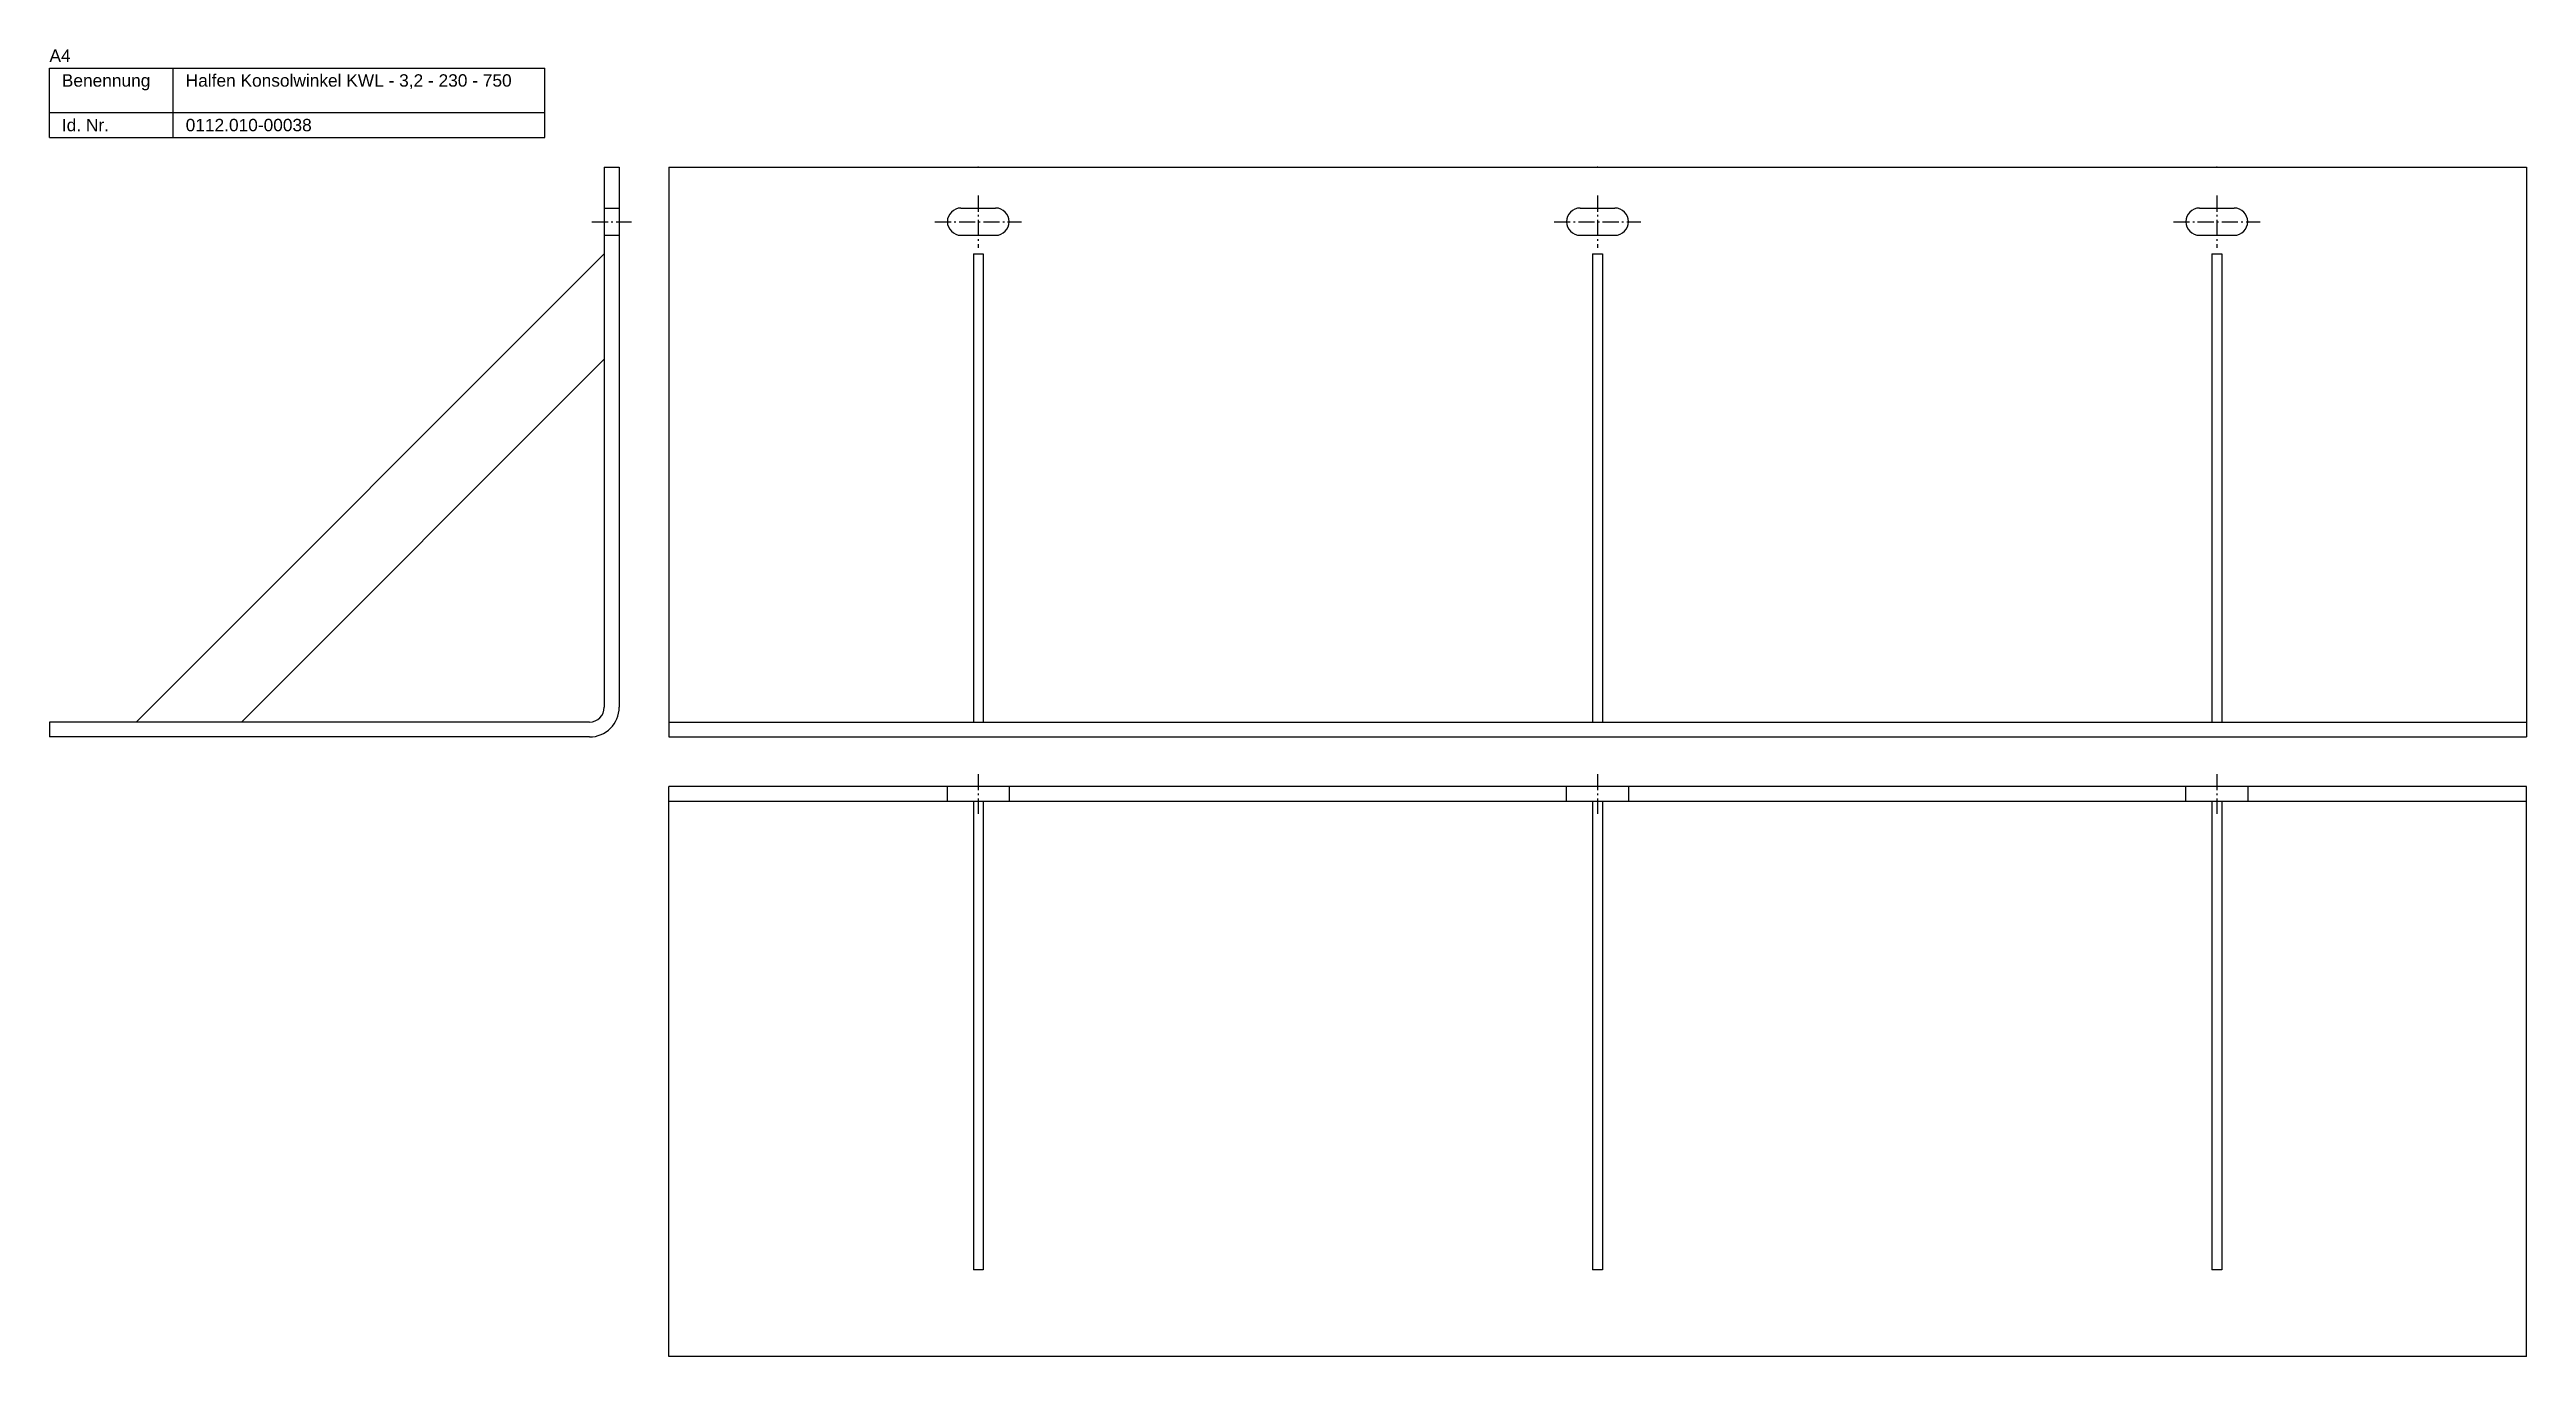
# Model space of a CAD drawing. Header units: millimetres. Extents: x 3683 to 6843, y -2519 to 868.
# Drawn here: x 4483 to 5483, y -1909 to -1382 of the extents above; entities that cross this region are included whole.
import ezdxf

# ---------------------------------------------------------------- set-up
doc = ezdxf.new("R2010")
doc.units = ezdxf.units.MM
doc.linetypes.add('MITTELLINIE', pattern=[0.977, 0.65, -0.13, 0.067, -0.13])
doc.linetypes.add('VERDECKT', pattern=[9.525, 6.35, -3.175])
doc.layers.add('HALFEN-KONSOLANKER', color=2, linetype='CONTINUOUS')
doc.styles.add('ARIAL50', font='ARIAL.TTF', dxfattribs={"height": 5})

msp = doc.modelspace()

# ---------------------------------------------------------------- texts
at = {"layer": 'HALFEN-KONSOLANKER', "style": 'ARIAL50'}
for s, p in [('A4', (4483.1, -1386.7)), ('Benennung', (4488.1, -1396.7)), ('Halfen Konsolwinkel KWL - 3,2 - 230 - 750', (4538.1, -1396.7)), ('Id. Nr.', (4488.1, -1414.7)), ('0112.010-00038', (4538.1, -1414.7))]:
    msp.add_text(s, height=5, dxfattribs=at).set_placement(p)

# ---------------------------------------------------------------- linework, layer by layer
at = {"layer": 'HALFEN-KONSOLANKER'}
for p, q in [((4483.1, -1389.2), (4683.1, -1389.2)), ((4483.1, -1417.2), (4483.1, -1389.2)), ((4533.1, -1417.2), (4533.1, -1389.2)), ((4683.1, -1417.2), (4683.1, -1389.2)), ((4483.1, -1407.2), (4683.1, -1407.2)), ((4483.1, -1417.2), (4683.1, -1417.2)), ((4707.1, -1429.2), (4707.1, -1647.2)), ((4707.1, -1429.2), (4713.1, -1429.2)), ((4713.1, -1429.2), (4713.1, -1647.2)), ((4733.1, -1429.2), (5483.1, -1429.2)), ((4733.1, -1429.2), (4733.1, -1659.2)), ((5483.1, -1429.2), (5483.1, -1659.2)), ((4851.1, -1445.7), (4865.1, -1445.7)), ((5101.1, -1445.7), (5115.1, -1445.7)), ((5351.1, -1445.7), (5365.1, -1445.7)), ((4851.1, -1456.7), (4865.1, -1456.7)), ((5101.1, -1456.7), (5115.1, -1456.7)), ((5351.1, -1456.7), (5365.1, -1456.7)), ((4707.1, -1464.2), (4518.1, -1653.2)), ((4856.1, -1464.2), (4856.1, -1653.2)), ((4856.1, -1464.2), (4860.1, -1464.2)), ((4860.1, -1464.2), (4860.1, -1653.2)), ((5106.1, -1464.2), (5106.1, -1653.2)), ((5106.1, -1464.2), (5110.1, -1464.2)), ((5110.1, -1464.2), (5110.1, -1653.2)), ((5356.1, -1464.2), (5356.1, -1653.2)), ((5356.1, -1464.2), (5360.1, -1464.2)), ((5360.1, -1464.2), (5360.1, -1653.2)), ((4707.1, -1506.7), (4560.6, -1653.2)), ((4701.1, -1653.2), (4483.1, -1653.2)), ((4483.1, -1653.2), (4483.1, -1659.2)), ((4701.1, -1659.2), (4483.1, -1659.2)), ((4733.1, -1653.2), (5483.1, -1653.2)), ((4733.1, -1659.2), (5483.1, -1659.2)), ((5483.1, -1679.2), (4733.1, -1679.2)), ((4733.1, -1909.2), (4733.1, -1679.2)), ((5483.1, -1909.2), (5483.1, -1679.2)), ((5483.1, -1685.2), (4733.1, -1685.2)), ((4856.1, -1685.2), (4856.1, -1874.2)), ((4860.1, -1685.2), (4860.1, -1874.2)), ((5106.1, -1685.2), (5106.1, -1874.2)), ((5110.1, -1685.2), (5110.1, -1874.2)), ((5356.1, -1685.2), (5356.1, -1874.2)), ((5360.1, -1685.2), (5360.1, -1874.2)), ((4860.1, -1874.2), (4856.1, -1874.2)), ((5110.1, -1874.2), (5106.1, -1874.2)), ((5360.1, -1874.2), (5356.1, -1874.2)), ((5483.1, -1909.2), (4733.1, -1909.2))]:
    msp.add_line(p, q, dxfattribs=at)
at = {"layer": 'HALFEN-KONSOLANKER', "color": 1, "linetype": 'VERDECKT'}
for p, q in [((4707.1, -1445.7), (4713.1, -1445.7)), ((4707.1, -1456.7), (4713.1, -1456.7)), ((4845.6, -1685.2), (4845.6, -1679.2)), ((4870.6, -1679.2), (4870.6, -1685.2)), ((5095.6, -1685.2), (5095.6, -1679.2)), ((5120.6, -1679.2), (5120.6, -1685.2)), ((5345.6, -1685.2), (5345.6, -1679.2)), ((5370.6, -1679.2), (5370.6, -1685.2))]:
    msp.add_line(p, q, dxfattribs=at)
at = {"layer": 'HALFEN-KONSOLANKER', "color": 1, "linetype": 'MITTELLINIE', "ltscale": 10}
for p, q in [((4858.1, -1440.7), (4858.1, -1461.7)), ((5108.1, -1440.7), (5108.1, -1461.7)), ((5358.1, -1440.7), (5358.1, -1461.7)), ((4702.1, -1451.2), (4718.1, -1451.2)), ((4840.6, -1451.2), (4875.6, -1451.2)), ((5090.6, -1451.2), (5125.6, -1451.2)), ((5340.6, -1451.2), (5375.6, -1451.2)), ((4858.1, -1674.2), (4858.1, -1690.2)), ((5108.1, -1674.2), (5108.1, -1690.2)), ((5358.1, -1674.2), (5358.1, -1690.2))]:
    msp.add_line(p, q, dxfattribs=at)
at = {"layer": 'HALFEN-KONSOLANKER'}
for centre, radius, start, end in [((4851.1, -1451.2), 5.5, 90, 270), ((4865.1, -1451.2), 5.5, 270, 90), ((5101.1, -1451.2), 5.5, 90, 270), ((5115.1, -1451.2), 5.5, 270, 90), ((5351.1, -1451.2), 5.5, 90, 270), ((5365.1, -1451.2), 5.5, 270, 90), ((4701.1, -1647.2), 12, 270, 0), ((4701.1, -1647.2), 6, 270, 0)]:
    msp.add_arc(centre, radius, start, end, dxfattribs=at)
for p in [(4858.1, -1429.2), (4858.1, -1429.2), (5108.1, -1429.2), (5108.1, -1429.2), (5358.1, -1429.2), (5358.1, -1429.2)]:
    msp.add_point(p, dxfattribs=at)

msp.set_redraw_order([(e.dxf.handle, doc.entitydb.next_handle()) for e in msp.query("TEXT MTEXT ATTDEF DIMENSION ARC_DIMENSION")])  # texts and dimensions are drawn at this point

doc.saveas('drawing.dxf')
